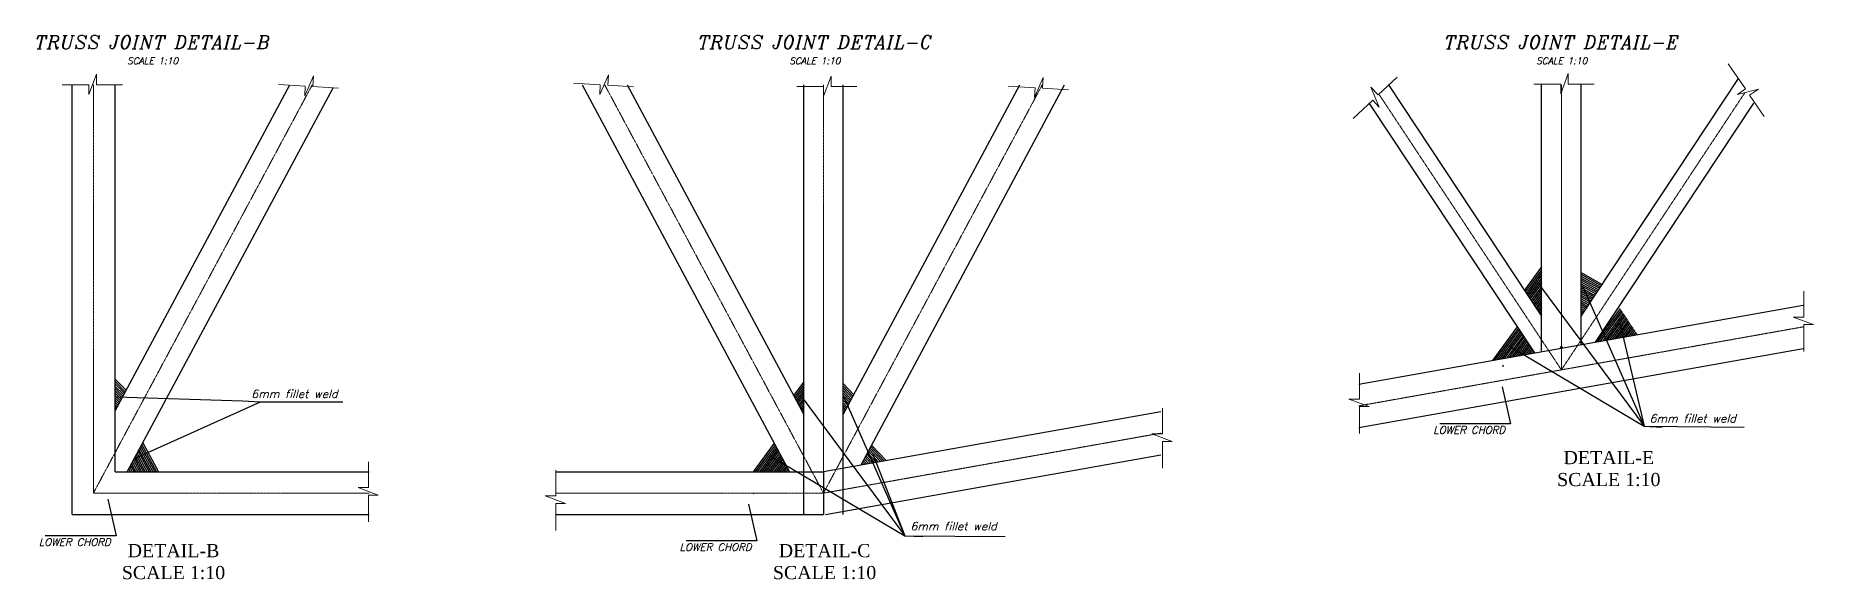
# Model space of a CAD drawing. Extents: x 60675 to 406257, y -6788 to 756297.
# Drawn here: x 388692 to 394091, y 737438 to 739091 of the extents above; entities that cross this region are included whole.
import ezdxf

# ---------------------------------------------------------------- set-up
doc = ezdxf.new("R2010")
doc.units = 0
doc.linetypes.add('CENTER2', pattern=[1.125, 0.75, -0.125, 0.125, -0.125])
doc.linetypes.add('CENTERX2', pattern=[101.6, 63.5, -12.7, 12.7, -12.7])
doc.layers.get('0').update_dxf_attribs({"linetype": 'CONTINUOUS'})
for name, color, linetype, lineweight in [('Axis', 144, 'CENTERX2', 9), ('DIM', 247, 'CONTINUOUS', 20), ('TEXT', 7, 'CONTINUOUS', 25)]:
    doc.layers.add(name, color=color, linetype=linetype, lineweight=lineweight)
doc.layers.add('TRUSS-LAYOUT', color=30, linetype='CONTINUOUS')
doc.styles.add('BOLDTEXT4', font='italic.shx')
doc.styles.add('DIM50', font='romans.shx')
doc.styles.add('TEXT50-2.25', font='romans.shx')
doc.dimstyles.new('DIM 1-5A', dxfattribs={"dimtxt": 11.25, "dimasz": 10, "dimexe": 7.5, "dimexo": 7.5, "dimgap": 2.5, "dimtad": 1, "dimdec": 0, "dimzin": 0, "dimdsep": 46, "dimtxsty": 'DIM50', "dimblk": 'OBLIQUE', "dimcen": 2.5, "dimdle": 7.5, "dimclrd": 9, "dimclre": 9, "dimclrt": 3, "dimazin": 0, "dimtfac": 1, "dimtdec": 0, "dimtix": 1, "dimtofl": 0, "dimtmove": 0, "dimatfit": 3, "dimfxl": 1, "dimtolj": 1, "dimtzin": 0, "dimarcsym": 0})
doc.dimstyles.new('DIM-5', dxfattribs={"dimtxt": 200, "dimasz": 10, "dimexe": 7.5, "dimexo": 7.5, "dimgap": 3, "dimtad": 1, "dimdec": 0, "dimzin": 0, "dimdsep": 46, "dimtxsty": 'TEXT50-2.25', "dimblk1": 'OBLIQUE', "dimblk2": 'OBLIQUE', "dimsah": 1, "dimcen": 2.5, "dimdle": 7.5, "dimclrd": 9, "dimclre": 9, "dimclrt": 3, "dimadec": 0, "dimazin": 0, "dimtfac": 1, "dimtdec": 0, "dimtix": 1, "dimtmove": 0, "dimatfit": 0, "dimfxl": 1, "dimtolj": 1, "dimtzin": 0, "dimlwe": -1, "dimarcsym": 0})

msp = doc.modelspace()

# ---------------------------------------------------------------- texts
at = {"layer": 'TEXT', "style": 'BOLDTEXT4'}
for s, insert, char_height, attachment_point in [('TRUSS JOINT DETAIL-B\\P{\\H0.5x;SCALE 1:10}', (389047.22346, 739090.6112), 40, 2), ('TRUSS JOINT DETAIL-C\\P{\\H0.5x;SCALE 1:10}', (391058.56569, 739090.6112), 40, 2), ('TRUSS JOINT DETAIL-E\\P{\\H0.5x;SCALE 1:10}', (393326.67466, 739090.6112), 40, 2), ('LOWER CHORD ', (393045.77421, 737881.19926), 22.5, 8), ('{\\fTimes New Roman|b0|i0|c0|p18;DETAIL-E\\PSCALE 1:10}', (393469.77142, 737828.64602), 40, 2), ('LOWER CHORD ', (388810.73054, 737540.7314), 22.5, 8), ('{\\fTimes New Roman|b0|i0|c0|p18;DETAIL-B\\PSCALE 1:10}', (389110.57498, 737545.97489), 40, 2), ('LOWER CHORD ', (390756.95172, 737525.35748), 22.5, 8), ('{\\fTimes New Roman|b0|i0|c0|p18;DETAIL-C\\PSCALE 1:10}', (391088.05612, 737545.97489), 40, 2)]:
    msp.add_mtext(s, dxfattribs=dict(at, insert=insert, char_height=char_height, attachment_point=attachment_point))
at = {"layer": 'TEXT', "linetype": 'Continuous', "char_height": 25, "attachment_point": 1, "style": 'BOLDTEXT4'}
for insert in [(389346.65414, 738014.90545), (393593.33056, 737940.14415), (391348.51439, 737612.7405)]:
    msp.add_mtext('6mm fillet weld', dxfattribs=dict(at, insert=insert))

# ---------------------------------------------------------------- blocks, each defined once
blk = doc.blocks.new('_Oblique')
at = {"color": 0, "linetype": 'ByBlock', "lineweight": -2}
blk.add_line((-0.5, -0.5), (0.5, 0.5), dxfattribs=at)

# ---------------------------------------------------------------- linework, layer by layer
at = {"color": 252}
for p, q in [((393265.78181, 738387.61081), (393213.62123, 738317.05504)), ((393265.78181, 738379.19995), (393216.55824, 738312.61698)), ((393265.78181, 738370.78909), (393219.49526, 738308.17892)), ((393265.78181, 738362.37824), (393222.43228, 738303.74086)), ((393265.78181, 738353.96738), (393225.36929, 738299.3028)), ((393385.78181, 738371.32446), (393449.70926, 738334.83569)), ((393385.78181, 738365.5673), (393447.23067, 738330.49327)), ((393385.78181, 738359.81015), (393444.75209, 738326.15085)), ((393385.78181, 738354.05299), (393442.2735, 738321.80843)), ((393385.78181, 738348.29583), (393438.6477, 738318.12082)), ((393265.78181, 738345.55652), (393228.30631, 738294.86474)), ((393265.78181, 738337.14566), (393231.24333, 738290.42668)), ((393265.78181, 738328.7348), (393234.18034, 738285.98862)), ((393265.78181, 738320.32395), (393237.11736, 738281.55056)), ((393265.78181, 738311.91309), (393240.05438, 738277.1125)), ((393265.78181, 738303.50223), (393242.99139, 738272.67444)), ((393265.78181, 738295.09137), (393245.92841, 738268.23638)), ((393385.78181, 738342.53867), (393435.88231, 738313.9421)), ((393385.78181, 738336.78152), (393433.11692, 738309.76339)), ((393385.78181, 738331.02436), (393430.35153, 738305.58467)), ((393385.78181, 738325.2672), (393427.58614, 738301.40595)), ((393385.78181, 738319.51004), (393424.82076, 738297.22723)), ((393385.78181, 738313.75289), (393422.05537, 738293.04852)), ((393385.78181, 738307.99573), (393419.28998, 738288.8698)), ((393385.78181, 738302.23857), (393416.52459, 738284.69108)), ((393385.78181, 738296.48141), (393413.7592, 738280.51236)), ((393265.78181, 738286.68051), (393248.86543, 738263.79832)), ((393265.78181, 738278.26966), (393251.80244, 738259.36026)), ((393265.78181, 738269.8588), (393254.73946, 738254.9222)), ((393265.78181, 738261.44794), (393257.67648, 738250.48414)), ((393265.78181, 738253.03708), (393260.61349, 738246.04608)), ((393265.78181, 738244.62623), (393263.55051, 738241.60802)), ((393385.78181, 738290.72426), (393410.99381, 738276.33365)), ((393385.78181, 738284.9671), (393408.22842, 738272.15493)), ((393385.78181, 738279.20994), (393405.46303, 738267.97621)), ((393385.78181, 738273.45278), (393402.69764, 738263.79749)), ((393385.78181, 738267.69563), (393399.93225, 738259.61878)), ((393385.78181, 738261.93847), (393397.16687, 738255.44006)), ((393385.78181, 738256.18131), (393394.40148, 738251.26134)), ((393385.78181, 738250.42415), (393391.63609, 738247.08262)), ((393385.78181, 738244.667), (393388.8707, 738242.90391)), ((393504.64103, 738261.00368), (393429.66034, 738159.57997)), ((393507.57804, 738256.56562), (393436.81931, 738160.8528)), ((393510.51506, 738252.12756), (393443.97828, 738162.12562)), ((393513.45208, 738247.6895), (393451.13725, 738163.39845)), ((393516.38909, 738243.25144), (393458.29622, 738164.67127)), ((393519.32611, 738238.81338), (393465.45519, 738165.9441)), ((393191.61414, 738205.34921), (393116.63346, 738103.9255)), ((393194.55115, 738200.91115), (393123.79242, 738105.19833)), ((393197.48817, 738196.47309), (393130.95139, 738106.47115)), ((393200.42519, 738192.03503), (393138.11036, 738107.74398)), ((393203.3622, 738187.59697), (393145.26933, 738109.0168)), ((393204.26448, 738220.34361), (393204.21238, 738220.21946)), ((393522.26312, 738234.37532), (393472.61416, 738167.21692)), ((393525.20014, 738229.93726), (393479.77313, 738168.48975)), ((393528.13716, 738225.4992), (393486.9321, 738169.76258)), ((393531.07417, 738221.06114), (393494.09107, 738171.0354)), ((393534.01119, 738216.62308), (393501.25003, 738172.30823)), ((393536.94821, 738212.18502), (393508.409, 738173.58105)), ((393539.88522, 738207.74696), (393515.56797, 738174.85388)), ((393542.82224, 738203.3089), (393522.72694, 738176.1267)), ((393545.75926, 738198.87084), (393529.88591, 738177.39953)), ((393548.69627, 738194.43278), (393537.04488, 738178.67235)), ((393551.63329, 738189.99472), (393544.20385, 738179.94518)), ((393554.57031, 738185.55666), (393551.36282, 738181.21801)), ((393206.29922, 738183.15891), (393152.4283, 738110.28963)), ((393209.23624, 738178.72085), (393159.58727, 738111.56245)), ((393212.17325, 738174.28279), (393166.74624, 738112.83528)), ((393215.11027, 738169.84473), (393173.90521, 738114.10811)), ((393218.04729, 738165.40667), (393181.06418, 738115.38093)), ((393220.9843, 738160.96861), (393188.22315, 738116.65376)), ((393223.92132, 738156.53055), (393195.38212, 738117.92658)), ((393226.85834, 738152.09249), (393202.54109, 738119.19941)), ((393229.79535, 738147.65443), (393209.70006, 738120.47223)), ((393232.73237, 738143.21637), (393216.85902, 738121.74506)), ((393235.66939, 738138.77831), (393224.01799, 738123.01788)), ((393238.6064, 738134.34025), (393231.17696, 738124.29071)), ((393429.66034, 738159.57997), (393429.66034, 738159.57997)), ((393149.1907, 738089.08853), (393147.17882, 738084.29368)), ((393241.54342, 738129.90219), (393238.33593, 738125.56354)), ((388931.36218, 738027.06116), (388959.3653, 737999.43861)), ((388932.95169, 738046.5628), (388966.75224, 738013.2216)), ((388932.95169, 738039.53962), (388964.28993, 738008.62727)), ((388932.95169, 738032.51644), (388961.82761, 738004.03294)), ((391024.62397, 738038.61305), (390993.90041, 737997.05438)), ((391024.62397, 738030.20219), (390996.51302, 737992.17751)), ((391144.62397, 738033.92212), (391176.67188, 737999.5265)), ((391144.62397, 738026.58748), (391174.17704, 737994.86947)), ((388932.95169, 738018.47007), (388956.90298, 737994.84428)), ((388932.95169, 738011.44688), (388954.44067, 737990.24995)), ((388932.95169, 738004.4237), (388951.97835, 737985.65561)), ((388932.95169, 737997.40052), (388949.51603, 737981.06128)), ((388932.95169, 737990.37733), (388947.05372, 737976.46695)), ((388932.95169, 737983.35415), (388944.5914, 737971.87262)), ((388932.95169, 737976.33096), (388942.12909, 737967.27829)), ((388932.95169, 737969.30778), (388939.66677, 737962.68396)), ((391024.62397, 738021.79133), (390999.12563, 737987.30064)), ((391024.62397, 738013.38047), (391001.73824, 737982.42376)), ((391024.62397, 738004.96961), (391004.35085, 737977.54689)), ((391024.62397, 737996.55876), (391006.96346, 737972.67002)), ((391024.62397, 737988.1479), (391009.57607, 737967.79315)), ((391024.62397, 737979.73704), (391012.18869, 737962.91627)), ((391024.62397, 737971.32618), (391014.8013, 737958.0394)), ((391144.62397, 738019.25284), (391171.6822, 737990.21243)), ((391144.62397, 738011.91819), (391169.18735, 737985.55539)), ((391144.62397, 738004.58355), (391166.69251, 737980.89835)), ((391144.62397, 737997.24891), (391164.19767, 737976.24132)), ((391144.62397, 737989.91427), (391161.70283, 737971.58428)), ((391144.62397, 737982.57963), (391159.20799, 737966.92724)), ((391144.62397, 737975.24499), (391156.71315, 737962.2702)), ((388932.95169, 737962.2846), (388937.20446, 737958.08963)), ((391024.62397, 737962.91533), (391017.41391, 737953.16253)), ((391024.62397, 737954.50447), (391020.02652, 737948.28565)), ((391024.62397, 737946.09361), (391022.63913, 737943.40878)), ((391144.62397, 737967.91034), (391154.21831, 737957.61317)), ((391144.62397, 737960.5757), (391151.72346, 737952.95613)), ((391144.62397, 737953.24106), (391149.22862, 737948.29909)), ((391144.62397, 737945.90642), (391146.73378, 737943.64205)), ((390930.64102, 737861.0205), (390930.40813, 737860.70548)), ((388994.46398, 737810.89521), (389019.27189, 737765.6447)), ((388994.46398, 737810.89521), (389019.27189, 737765.6447)), ((388997.28272, 737816.15457), (389024.97399, 737765.6447)), ((389000.10146, 737821.41394), (389030.6761, 737765.6447)), ((389002.9202, 737826.67331), (389036.37821, 737765.6447)), ((389005.73893, 737831.93268), (389042.08032, 737765.6447)), ((389008.55767, 737837.19204), (389047.78243, 737765.6447)), ((389011.37641, 737842.45141), (389053.48454, 737765.6447)), ((389014.19515, 737847.71078), (389059.18664, 737765.6447)), ((389017.01389, 737852.97015), (389064.88875, 737765.6447)), ((390935.33598, 737852.25658), (390871.30541, 737765.6447)), ((390937.94859, 737847.3797), (390877.5234, 737765.6447)), ((390940.5612, 737842.50283), (390883.7414, 737765.6447)), ((390943.17381, 737837.62596), (390889.95939, 737765.6447)), ((390945.78642, 737832.74909), (390896.17738, 737765.6447)), ((390948.39903, 737827.87221), (390902.39537, 737765.6447)), ((390951.01164, 737822.99534), (390908.61337, 737765.6447)), ((390953.62425, 737818.11847), (390914.83136, 737765.6447)), ((390956.23686, 737813.24159), (390921.04935, 737765.6447)), ((390958.84947, 737808.36472), (390927.26734, 737765.6447)), ((391211.03702, 737809.55668), (391227.35696, 737792.04121)), ((391213.53186, 737814.21372), (391233.21975, 737793.08358)), ((391216.0267, 737818.87076), (391239.08253, 737794.12595)), ((391218.52154, 737823.5278), (391244.94532, 737795.16832)), ((391221.01639, 737828.18483), (391250.8081, 737796.21069)), ((391223.51123, 737832.84187), (391256.67089, 737797.25306)), ((391226.00607, 737837.49891), (391262.53367, 737798.29543)), ((391228.50091, 737842.15595), (391268.39646, 737799.3378)), ((391230.99575, 737846.81298), (391274.25924, 737800.38018)), ((388974.7328, 737774.07963), (388979.35713, 737765.6447)), ((388977.55154, 737779.339), (388985.05924, 737765.6447)), ((388980.37028, 737784.59837), (388990.76135, 737765.6447)), ((388983.18902, 737789.85774), (388996.46345, 737765.6447)), ((388986.00776, 737795.1171), (389002.16556, 737765.6447)), ((388988.8265, 737800.37647), (389007.86767, 737765.6447)), ((388991.64524, 737805.63584), (389013.56978, 737765.6447)), ((390961.46208, 737803.48785), (390933.48534, 737765.6447)), ((390964.07469, 737798.61098), (390939.70333, 737765.6447)), ((390966.6873, 737793.7341), (390945.92132, 737765.6447)), ((390969.29991, 737788.85723), (390952.13931, 737765.6447)), ((390971.91252, 737783.98036), (390958.35731, 737765.6447)), ((390974.52513, 737779.10349), (390964.5753, 737765.6447)), ((390977.13774, 737774.22661), (390970.79329, 737765.6447)), ((390979.75035, 737769.34974), (390977.01129, 737765.6447)), ((391201.05765, 737790.92853), (391203.90582, 737787.87172)), ((391203.55249, 737795.58557), (391209.7686, 737788.91409)), ((391206.04734, 737800.24261), (391215.63139, 737789.95646)), ((391208.54218, 737804.89965), (391221.49418, 737790.99883)), ((390872.99605, 737700.6447), (390871.437, 737698.53583)), ((391285.99088, 737736.44664), (391287.29726, 737735.04455))]:
    msp.add_line(p, q, dxfattribs=at)
at = {"color": 5}
msp.add_line((391084.62397, 737765.6447), (391084.62397, 737635.6447), dxfattribs=at)
at = {"layer": 'Axis', "linetype": 'CENTER2'}
for p, q in [((388867.30169, 737700.6447), (388867.30169, 738941.18963)), ((388867.30169, 737700.6447), (388867.30169, 738941.18963)), ((388867.30169, 737700.6447), (389531.89642, 738940.68418)), ((388867.36669, 737700.6447), (388867.36669, 738941.18876)), ((388867.95169, 737700.6447), (388867.95169, 738941.18092)), ((390420.3171, 738940.68418), (391084.62397, 737700.6447)), ((391084.62397, 737635.6447), (391084.62397, 738940.68418)), ((391084.62397, 737700.6447), (391748.93084, 738940.68418)), ((393325.78181, 738075.09157), (393325.78181, 738940.68418)), ((392771.65001, 738912.42772), (393325.78181, 738075.09157)), ((393325.78181, 738075.09157), (393883.33038, 738917.59073)), ((392710.65913, 737965.72612), (394059.64869, 738205.56909)), ((393320.93605, 738140.24939), (393325.78181, 738147.5717)), ((393325.78181, 738147.5717), (393329.6073, 738141.79109)), ((391084.62397, 737700.6447), (392108.78205, 737882.73441)), ((388867.30169, 737827.66098), (388867.95169, 737828.87379)), ((391050.5903, 737764.17422), (391051.37806, 737765.6447)), ((388867.30169, 737700.6447), (389704.80019, 737700.6447)), ((390271.77012, 737700.6447), (391084.62397, 737700.6447))]:
    msp.add_line(p, q, dxfattribs=at)
at = {"layer": 'DIM', "color": 7}
for points in [[(393941.41481, 738844.46261), (393897.2783, 738909.48021), (393923.95451, 738927.58908), (393860.19183, 738911.8959), (393884.45665, 738928.36781), (393832.428, 739005.01133)], [(388955.33902, 738940.68418), (388876.75581, 738940.68418), (388876.75581, 738972.92626), (388853.92741, 738911.35663), (388853.92741, 738940.68418), (388772.37832, 738940.68418)], [(389612.1432, 738930.96303), (389533.70056, 738935.6613), (389535.62823, 738967.8457), (389509.15958, 738907.75106), (389510.91299, 738937.02615), (389429.50979, 738941.90175)], [(390508.00459, 738934.80537), (390429.56196, 738939.50365), (390431.48962, 738971.68805), (390405.02098, 738911.59341), (390406.77439, 738940.86849), (390325.37118, 738945.74409)], [(391186.19971, 738935.49241), (391107.6165, 738935.49241), (391107.6165, 738967.73449), (391084.78809, 738906.16486), (391084.78809, 738935.49241), (391003.239, 738935.49241)], [(391828.52162, 738925.96468), (391750.07898, 738930.66296), (391752.00665, 738962.84736), (391725.538, 738902.75272), (391727.29142, 738932.0278), (391645.88821, 738936.9034)], [(392826.61355, 738963.96172), (392769.28713, 738910.21228), (392747.23416, 738933.73286), (392772.69331, 738873.20364), (392752.63382, 738894.59808), (392693.14379, 738838.82003)], [(393425.37964, 738942.80732), (393346.79643, 738942.80732), (393346.79643, 738975.04939), (393323.96802, 738913.47976), (393323.96802, 738942.80732), (393242.41893, 738942.80732)], [(394061.95231, 738314.07265), (394061.95231, 738235.48944), (394029.71023, 738235.48944), (394091.27986, 738212.66103), (394061.95231, 738212.66103), (394061.95231, 738131.11194)], [(392712.42163, 738064.74241), (392712.42163, 737986.1592), (392680.17955, 737986.1592), (392741.74918, 737963.3308), (392712.42163, 737963.3308), (392712.42163, 737881.78171)], [(392114.52473, 737959.10925), (392114.52473, 737880.52604), (392082.28265, 737880.52604), (392143.85228, 737857.69763), (392114.52473, 737857.69763), (392114.52473, 737776.14854)], [(389703.3072, 737796.06279), (389703.3072, 737717.47958), (389671.06513, 737717.47958), (389732.63476, 737694.65117), (389703.3072, 737694.65117), (389703.3072, 737613.10209)], [(390271.9721, 737770.54198), (390271.9721, 737691.95877), (390239.73002, 737691.95877), (390301.29965, 737669.13036), (390271.9721, 737669.13036), (390271.9721, 737587.58128)]]:
    msp.add_lwpolyline(points, dxfattribs=at)
at = {"layer": 'TRUSS-LAYOUT'}
for p, q in [((388802.95169, 737635.6447), (388802.95169, 738942.05244)), ((388932.95169, 737950.15457), (389463.8225, 738940.68418)), ((390352.24976, 738940.68418), (390981.7352, 737765.6447)), ((390488.38445, 738940.68418), (391024.62397, 737939.70374)), ((391024.62397, 737635.6447), (391024.62397, 738940.68418)), ((391144.62397, 737635.6447), (391144.62397, 738940.68418)), ((391144.62397, 737939.70374), (391680.86349, 738940.68418)), ((391198.94784, 737786.99022), (391816.99818, 738940.68418)), ((392800.91632, 738940.68418), (393265.78181, 738238.23636)), ((393265.78181, 738130.44326), (393265.78181, 738940.68418)), ((393385.78181, 738238.23636), (393863.20963, 738959.66684)), ((393385.78181, 738151.77861), (393385.78181, 738940.68418)), ((388932.95169, 737765.6447), (388932.95169, 738940.30939)), ((388970.21213, 737765.6447), (389595.30097, 738931.97178)), ((392742.05035, 738884.67498), (393243.77472, 738126.53052)), ((393429.66034, 738159.57997), (393910.17459, 738885.67428)), ((392710.65913, 738031.74548), (394059.64869, 738271.58845)), ((392710.65913, 737899.70676), (394059.64869, 738139.54973)), ((391084.62397, 737766.66406), (392108.78205, 737948.75377)), ((391090.35734, 737635.6447), (392108.78205, 737816.71505)), ((388867.30169, 737765.6447), (388867.95169, 737765.6447)), ((388932.95169, 737765.6447), (389704.80019, 737765.6447)), ((390271.77012, 737765.6447), (391084.62397, 737765.6447)), ((388802.95169, 737635.6447), (389704.80019, 737635.6447)), ((390271.77012, 737635.6447), (391084.62397, 737635.6447))]:
    msp.add_line(p, q, dxfattribs=at)

msp.set_redraw_order([(e.dxf.handle, doc.entitydb.next_handle()) for e in msp.query("TEXT MTEXT ATTDEF DIMENSION ARC_DIMENSION")])  # texts and dimensions are drawn at this point

# ---------------------------------------------------------------- leaders
for points in [[(393145.94582, 738023.12504), (393171.3412, 737911.52259), (392956.10172, 737911.52259)], [(388910.90216, 737682.65718), (388936.29753, 737571.05473), (388721.05805, 737571.05473)], [(390857.12334, 737667.28326), (390882.51871, 737555.68081), (390667.27923, 737555.68081)]]:
    msp.add_leader(points, dimstyle='DIM-5', override={"dimtad": 0})
at = {"layer": 'DIM'}
for points in [[(393262.35976, 738327.82905), (393576.66683, 737903.72025), (393881.25156, 737901.42679)], [(393389.75675, 738330.114), (393576.66683, 737903.72025), (393631.91013, 737901.42679)], [(393503.56753, 738217.49731), (393576.66683, 737903.72025), (393881.25156, 737901.42679)], [(393168.33969, 738147.22182), (393576.66683, 737903.72025), (393881.25156, 737901.42679)], [(388936.40193, 737993.26328, -332.1875), (389320.07172, 737980.58226, -332.1875), (389375.31503, 737978.28879, -332.1875)], [(388991.64524, 737805.63584, -332.1875), (389375.31503, 737978.28879, -332.1875), (389624.65646, 737978.28879, -332.1875)], [(391017.22698, 737994.96396), (391331.53405, 737570.85516), (391636.11878, 737568.5617)], [(391144.62397, 737997.24891), (391331.53405, 737570.85516), (391386.77735, 737568.5617)], [(390923.20691, 737814.35673), (391331.53405, 737570.85516), (391636.11878, 737568.5617)], [(391234.19616, 737819.17303), (391331.53405, 737570.85516), (391636.11878, 737568.5617)]]:
    msp.add_leader(points, dimstyle='DIM 1-5A', override={"dimgap": 50, "dimtad": 0}, dxfattribs=at)

doc.saveas('drawing.dxf')
